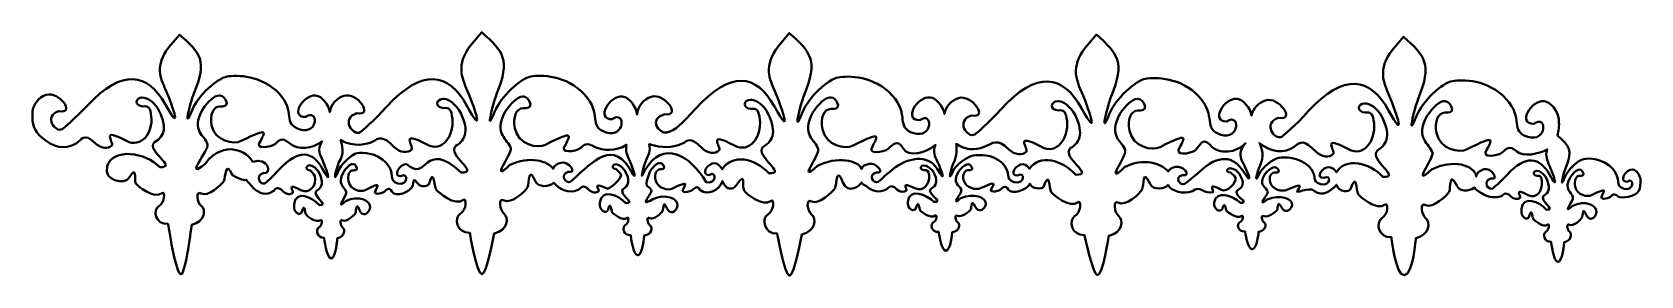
# Model space of a CAD drawing. Header units: centimetres. Extents: x -9.2 to 9.2, y -1.4 to 1.4.
import ezdxf

# ---------------------------------------------------------------- set-up
doc = ezdxf.new("R2010")
doc.units = ezdxf.units.CM
doc.header["$MEASUREMENT"] = 0
doc.layers.add('Layer 1', color=7, linetype='Continuous')

msp = doc.modelspace()

# ---------------------------------------------------------------- linework, layer by layer
at = {"layer": 'Layer 1', "color": 58, "lineweight": 40}
for points, knots in [([(-4.07011, 1.39402), (-4.07011, 1.39402), (-4.19909, 1.24188), (-4.19909, 1.24188), (-4.19909, 1.24188), (-4.36932, 1.01317), (-4.29513, 0.86832), (-4.2363, 0.72842), (-4.2363, 0.72842), (-4.13564, 0.48829), (-4.04056, 0.18749), (-4.24043, 0.55148), (-4.24043, 0.55148), (-4.44921, 0.9317), (-4.75291, 0.98645), (-5.16068, 0.54073), (-5.16068, 0.54073), (-5.30733, 0.38044), (-5.44573, 0.26068), (-5.46495, 0.24969), (-5.46495, 0.24969), (-5.55015, 0.20098), (-5.69049, 0.41157), (-5.50298, 0.46549), (-5.50298, 0.46549), (-5.29822, 0.43033), (-5.5029, 0.71498), (-5.65263, 0.66558), (-5.65263, 0.66558), (-5.73501, 0.6384), (-5.80108, 0.56706), (-5.81386, 0.47954), (-5.81386, 0.47954), (-5.82313, 0.55989), (-5.90291, 0.66314), (-5.97509, 0.66971), (-5.97509, 0.66971), (-6.11948, 0.68284), (-6.27694, 0.42069), (-6.08919, 0.42414), (-6.08919, 0.42414), (-5.93758, 0.52814), (-5.94344, 0.21853), (-6.15616, 0.28193), (-6.15616, 0.28193), (-6.36431, 0.34397), (-6.1968, 0.48071), (-6.39511, 0.69121), (-6.39511, 0.69121), (-6.5964, 0.90487), (-6.88268, 0.90496), (-6.99208, 0.88634), (-6.99208, 0.88634), (-7.10231, 0.86758), (-7.32773, 0.66627), (-7.38896, 0.51014), (-7.38896, 0.51014), (-7.50203, 0.23454), (-7.41871, 0.57798), (-7.37242, 0.69369), (-7.37242, 0.69369), (-7.21273, 1.06977), (-7.29614, 1.15883), (-7.53613, 1.36424), (-7.53613, 1.36424), (-7.53613, 1.36424), (-7.66015, 1.2212), (-7.66015, 1.2212), (-7.66015, 1.2212), (-7.82465, 1.00537), (-7.75338, 0.8687), (-7.69653, 0.73668), (-7.69653, 0.73668), (-7.59926, 0.51008), (-7.50752, 0.22617), (-7.70066, 0.56966), (-7.70066, 0.56966), (-7.90242, 0.92847), (-8.19545, 0.98035), (-8.58949, 0.55974), (-8.58949, 0.55974), (-8.7312, 0.40848), (-8.86444, 0.29478), (-8.88301, 0.28441), (-8.88301, 0.28441), (-8.96534, 0.23844), (-9.10141, 0.43775), (-8.92022, 0.48864), (-8.92022, 0.48864), (-8.72236, 0.45546), (-8.92023, 0.72377), (-9.06491, 0.67716), (-9.06491, 0.67716), (-9.152, 0.6491), (-9.22017, 0.57203), (-9.22283, 0.47872), (-9.22283, 0.47872), (-9.22709, 0.32969), (-9.21338, 0.27565), (-9.11617, 0.18933), (-9.11617, 0.18933), (-8.98755, 0.07512), (-8.85981, 0.03864), (-8.7226, 0.12153), (-8.7226, 0.12153), (-8.66213, 0.15806), (-8.63624, 0.25311), (-8.50597, 0.12318), (-8.50597, 0.12318), (-8.44533, 0.0627), (-8.35147, 0.05532), (-8.31332, 0.09838), (-8.31332, 0.09838), (-8.28508, 0.13026), (-8.45779, 0.31519), (-8.14382, 0.14964), (-8.14382, 0.14964), (-7.9763, 0.06131), (-7.8408, 0.24012), (-7.86022, 0.42911), (-7.86022, 0.42911), (-7.87016, 0.52586), (-7.89634, 0.5566), (-7.95696, 0.54487), (-7.95696, 0.54487), (-8.12329, 0.5582), (-7.97557, 0.774), (-7.78829, 0.52751), (-7.78829, 0.52751), (-7.67126, 0.31483), (-7.70569, 0.20248), (-7.82384, 0.1356), (-7.82384, 0.1356), (-7.92848, 0.03463), (-7.54425, -0.15785), (-7.76431, -0.15048), (-7.76431, -0.15048), (-7.91889, 0.01737), (-8.30226, 0.0761), (-8.3664, -0.14131), (-8.3664, -0.14131), (-8.41728, -0.3138), (-8.16056, -0.34492), (-8.12233, -0.28194), (-8.12233, -0.28194), (-8.01554, -0.10606), (-8.06336, -0.29629), (-8.03717, -0.33816), (-8.03717, -0.33816), (-8.02477, -0.35798), (-7.82944, -0.5261), (-7.73621, -0.4473), (-7.73621, -0.4473), (-7.70578, -0.42158), (-7.69657, -0.55483), (-7.77755, -0.60026), (-7.77755, -0.60026), (-7.84228, -0.63658), (-7.8175, -0.81153), (-7.66841, -0.802), (-7.66841, -0.802), (-7.66841, -0.802), (-7.57875, -1.37931), (-7.51966, -1.37854), (-7.51966, -1.37854), (-7.46865, -1.37788), (-7.39722, -0.81027), (-7.39722, -0.81027), (-7.39722, -0.81027), (-7.24414, -0.77835), (-7.22896, -0.63677), (-7.28973, -0.59447), (-7.28973, -0.59447), (-7.33384, -0.56377), (-7.35932, -0.41171), (-7.28725, -0.45391), (-7.28725, -0.45391), (-7.21305, -0.49736), (-7.04856, -0.34967), (-7.02845, -0.31004), (-7.02845, -0.31004), (-7.00835, -0.27041), (-7.00827, -0.05759), (-6.93088, -0.24389), (-6.93088, -0.24389), (-6.6651, -0.38524), (-6.87139, -0.18878), (-6.68862, -0.39106), (-6.68862, -0.39106), (-6.61663, -0.4566), (-6.54548, -0.47749), (-6.46869, -0.42992), (-6.46869, -0.42992), (-6.43485, -0.40896), (-6.42006, -0.35453), (-6.34715, -0.42909), (-6.34715, -0.42909), (-6.31321, -0.4638), (-6.26019, -0.46869), (-6.23884, -0.44397), (-6.23884, -0.44397), (-6.22303, -0.42567), (-6.32031, -0.31919), (-6.14458, -0.4142), (-6.14458, -0.4142), (-6.05082, -0.46489), (-5.95186, -0.35737), (-5.98583, -0.2538), (-5.98583, -0.2538), (-5.99139, -0.23684), (-6.03609, -0.18498), (-6.03957, -0.18765), (-6.03957, -0.18765), (-6.13267, -0.18), (-6.05014, -0.05611), (-5.94531, -0.19757), (-5.94531, -0.19757), (-5.87981, -0.31963), (-5.89902, -0.38408), (-5.96515, -0.42247), (-5.96515, -0.42247), (-6.02372, -0.48042), (-5.80891, -0.59041), (-5.93208, -0.58618), (-5.93208, -0.58618), (-6.0186, -0.48985), (-6.20313, -0.4097), (-6.22312, -0.57874), (-6.22312, -0.57874), (-6.23524, -0.6812), (-6.14675, -0.71703), (-6.13217, -0.66225), (-6.13217, -0.66225), (-6.10184, -0.54833), (-6.0997, -0.66964), (-6.08504, -0.69367), (-6.08504, -0.69367), (-6.0781, -0.70505), (-5.96855, -0.80173), (-5.91637, -0.75651), (-5.91637, -0.75651), (-5.89934, -0.74175), (-5.89419, -0.81808), (-5.93952, -0.84415), (-5.93952, -0.84415), (-5.97575, -0.86499), (-5.96178, -0.96537), (-5.87834, -0.95991), (-5.87834, -0.95991), (-5.87834, -0.95991), (-5.85307, -1.19723), (-5.79731, -1.19555), (-5.79731, -1.19555), (-5.74372, -1.19394), (-5.7262, -0.96487), (-5.7262, -0.96487), (-5.7262, -0.96487), (-5.64052, -0.94655), (-5.63183, -0.86512), (-5.66584, -0.84085), (-5.66584, -0.84085), (-5.69053, -0.82323), (-5.70535, -0.73643), (-5.66501, -0.76065), (-5.66501, -0.76065), (-5.62348, -0.78558), (-5.53074, -0.70071), (-5.51949, -0.67797), (-5.51949, -0.67797), (-5.50824, -0.65523), (-5.51402, -0.53632), (-5.47071, -0.64324), (-5.47071, -0.64324), (-5.43734, -0.72563), (-5.36532, -0.69218), (-5.35165, -0.6143), (-5.35165, -0.6143), (-5.33735, -0.53287), (-5.48818, -0.46725), (-5.62864, -0.54071), (-5.62864, -0.54071), (-5.75977, -0.6599), (-5.61439, -0.47075), (-5.62368, -0.43653), (-5.62368, -0.43653), (-5.64036, -0.3751), (-5.73455, -0.35373), (-5.65758, -0.20915), (-5.65758, -0.20915), (-5.59256, -0.11306), (-5.52646, -0.07933), (-5.50131, -0.16285), (-5.50131, -0.16285), (-5.50131, -0.18701), (-5.51786, -0.18765), (-5.54596, -0.18765), (-5.54596, -0.18765), (-5.58828, -0.18765), (-5.61298, -0.24496), (-5.59888, -0.31167), (-5.59888, -0.31167), (-5.57687, -0.41576), (-5.45783, -0.43997), (-5.40788, -0.4142), (-5.40788, -0.4142), (-5.21614, -0.31526), (-5.26391, -0.36483), (-5.28551, -0.41585), (-5.28551, -0.41585), (-5.32914, -0.4722), (-5.22051, -0.45902), (-5.18877, -0.43321), (-5.18877, -0.43321), (-5.1661, -0.41478), (-5.13205, -0.36826), (-5.09947, -0.42908), (-5.09947, -0.42908), (-5.05711, -0.50815), (-4.89014, -0.43057), (-4.85886, -0.36293), (-4.85886, -0.36293), (-4.83858, -0.18553), (-4.82765, -0.43592), (-4.67779, -0.35135), (-4.67779, -0.35135), (-4.62171, -0.141), (-4.61643, -0.36568), (-4.58932, -0.41005), (-4.58932, -0.41005), (-4.57649, -0.43106), (-4.37409, -0.60931), (-4.27761, -0.52581), (-4.27761, -0.52581), (-4.24612, -0.49855), (-4.2368, -0.63972), (-4.3206, -0.68787), (-4.3206, -0.68787), (-4.38759, -0.72636), (-4.36161, -0.91211), (-4.20733, -0.90202), (-4.20733, -0.90202), (-4.20733, -0.90202), (-4.12698, -1.37484), (-4.06677, -1.37827), (-4.06677, -1.37827), (-4.01663, -1.38113), (-3.92704, -0.91112), (-3.92704, -0.91112), (-3.92704, -0.91112), (-3.76863, -0.8773), (-3.75253, -0.72691), (-3.81542, -0.68209), (-3.81542, -0.68209), (-3.86107, -0.64955), (-3.88752, -0.48855), (-3.81294, -0.53326), (-3.81294, -0.53326), (-3.73615, -0.5793), (-3.56585, -0.42312), (-3.54505, -0.38112), (-3.54505, -0.38112), (-3.52425, -0.33912), (-3.53825, -0.12091), (-3.4541, -0.31663), (-3.4541, -0.31663), (-3.42643, -0.38099), (-3.29361, -0.38346), (-3.24326, -0.32903), (-3.24326, -0.32903), (-3.17088, -0.41021), (-3.07215, -0.45817), (-2.96462, -0.41171), (-2.96462, -0.41171), (-2.93007, -0.39121), (-2.91421, -0.33795), (-2.83977, -0.41088), (-2.83977, -0.41088), (-2.80512, -0.44483), (-2.7516, -0.44911), (-2.7298, -0.42494), (-2.7298, -0.42494), (-2.71366, -0.40705), (-2.81681, -0.312), (-2.63306, -0.396), (-2.63306, -0.396), (-2.60623, -0.40826), (-2.47318, -0.29285), (-2.47183, -0.2389), (-2.47183, -0.2389), (-2.47167, -0.23266), (-2.52334, -0.17643), (-2.5264, -0.17441), (-2.5264, -0.17441), (-2.62144, -0.16693), (-2.5375, -0.04597), (-2.43049, -0.18433), (-2.43049, -0.18433), (-2.36362, -0.30371), (-2.38282, -0.36589), (-2.45033, -0.40344), (-2.45033, -0.40344), (-2.51012, -0.46012), (-2.29069, -0.5688), (-2.41643, -0.56467), (-2.41643, -0.56467), (-2.50476, -0.47045), (-2.69368, -0.3919), (-2.71409, -0.55723), (-2.71409, -0.55723), (-2.72646, -0.65744), (-2.63638, -0.69184), (-2.62149, -0.63826), (-2.62149, -0.63826), (-2.59053, -0.52684), (-2.58768, -0.64618), (-2.57271, -0.66968), (-2.57271, -0.66968), (-2.56562, -0.68081), (-2.454, -0.7751), (-2.40073, -0.73086), (-2.40073, -0.73086), (-2.38334, -0.71642), (-2.37761, -0.79135), (-2.42388, -0.81685), (-2.42388, -0.81685), (-2.46087, -0.83724), (-2.44706, -0.93547), (-2.36187, -0.93012), (-2.36187, -0.93012), (-2.36187, -0.93012), (-2.33611, -1.16244), (-2.27919, -1.1608), (-2.27919, -1.1608), (-2.22448, -1.15923), (-2.20643, -0.93508), (-2.20643, -0.93508), (-2.20643, -0.93508), (-2.11896, -0.91716), (-2.10191, -0.84876), (-2.14525, -0.81354), (-2.14525, -0.81354), (-2.16894, -0.79428), (-2.18478, -0.71131), (-2.1436, -0.73499), (-2.1436, -0.73499), (-2.1012, -0.75938), (-2.00709, -0.67621), (-1.9956, -0.65396), (-1.9956, -0.65396), (-1.98411, -0.63172), (-1.99021, -0.51549), (-1.94599, -0.62006), (-1.94599, -0.62006), (-1.91192, -0.70064), (-1.83841, -0.66812), (-1.82445, -0.59195), (-1.82445, -0.59195), (-1.80985, -0.5123), (-1.96383, -0.44733), (-2.10722, -0.51919), (-2.10722, -0.51919), (-2.28988, -0.62142), (-2.10586, -0.45306), (-2.12541, -0.41253), (-2.12541, -0.41253), (-2.15135, -0.35876), (-2.22622, -0.39963), (-2.13616, -0.19508), (-2.13616, -0.19508), (-2.06979, -0.10109), (-2.00308, -0.06875), (-1.97741, -0.15043), (-1.97741, -0.15043), (-1.97741, -0.17406), (-1.9942, -0.17441), (-2.02289, -0.17441), (-2.02289, -0.17441), (-2.06609, -0.17441), (-2.09103, -0.2307), (-2.07663, -0.29595), (-2.07663, -0.29595), (-2.05416, -0.39775), (-1.93249, -0.4212), (-1.8815, -0.396), (-1.8815, -0.396), (-1.68575, -0.29923), (-1.7346, -0.34775), (-1.75665, -0.39765), (-1.75665, -0.39765), (-1.80119, -0.45277), (-1.68983, -0.44025), (-1.65743, -0.41501), (-1.65743, -0.41501), (-1.63429, -0.39699), (-1.59974, -0.35139), (-1.56648, -0.41088), (-1.56648, -0.41088), (-1.47899, -0.48538), (-1.33914, -0.41126), (-1.30934, -0.31001), (-1.30934, -0.31001), (-1.27656, -0.41678), (-1.18323, -0.4127), (-1.14976, -0.36127), (-1.14976, -0.36127), (-1.03103, -0.17881), (-1.0884, -0.3756), (-1.06129, -0.41997), (-1.06129, -0.41997), (-1.04846, -0.44098), (-0.84606, -0.61923), (-0.74958, -0.53573), (-0.74958, -0.53573), (-0.71809, -0.50847), (-0.70877, -0.64964), (-0.79257, -0.69779), (-0.79257, -0.69779), (-0.85956, -0.73628), (-0.83358, -0.92203), (-0.6793, -0.91194), (-0.6793, -0.91194), (-0.6793, -0.91194), (-0.59848, -1.39514), (-0.53874, -1.39398), (-0.53874, -1.39398), (-0.48153, -1.39287), (-0.39901, -0.92104), (-0.39901, -0.92104), (-0.39901, -0.92104), (-0.2406, -0.88722), (-0.2245, -0.73683), (-0.28739, -0.69201), (-0.28739, -0.69201), (-0.33304, -0.65947), (-0.35949, -0.49847), (-0.28491, -0.54318), (-0.28491, -0.54318), (-0.20812, -0.58922), (-0.03782, -0.43304), (-0.01702, -0.39104), (-0.01702, -0.39104), (0.00378, -0.34904), (-0.00615, -0.12913), (0.07393, -0.32655), (0.07393, -0.32655), (0.1315, -0.46848), (0.27391, -0.36012), (0.28725, -0.32572), (0.28725, -0.32572), (0.29497, -0.3516), (0.31107, -0.3453), (0.34182, -0.37037), (0.34182, -0.37037), (0.41554, -0.43046), (0.4889, -0.45036), (0.56754, -0.40675), (0.56754, -0.40675), (0.6022, -0.38753), (0.61773, -0.33756), (0.69239, -0.40592), (0.69239, -0.40592), (0.72714, -0.43774), (0.78049, -0.44181), (0.80236, -0.41915), (0.80236, -0.41915), (0.81855, -0.40238), (0.71997, -0.30476), (0.89993, -0.39186), (0.89993, -0.39186), (0.99594, -0.43834), (1.07312, -0.34412), (1.06199, -0.24469), (1.06199, -0.24469), (1.0563, -0.19379), (1.04134, -0.17816), (1.00659, -0.18433), (1.00659, -0.18433), (0.91126, -0.17732), (0.99599, -0.0629), (1.10333, -0.1926), (1.10333, -0.1926), (1.1704, -0.3045), (1.15038, -0.36411), (1.08266, -0.39931), (1.08266, -0.39931), (1.02268, -0.45244), (1.24351, -0.55367), (1.11739, -0.54979), (1.11739, -0.54979), (1.02879, -0.46147), (0.83938, -0.3882), (0.81891, -0.54318), (0.81891, -0.54318), (0.8065, -0.63712), (0.89658, -0.66947), (0.91151, -0.61925), (0.91151, -0.61925), (0.94257, -0.51481), (0.94528, -0.62616), (0.96029, -0.64819), (0.96029, -0.64819), (0.9674, -0.65862), (1.07966, -0.74753), (1.1331, -0.70607), (1.1331, -0.70607), (1.15054, -0.69254), (1.15554, -0.76237), (1.10912, -0.78627), (1.10912, -0.78627), (1.07202, -0.80538), (1.08651, -0.89794), (1.17196, -0.89293), (1.17196, -0.89293), (1.17196, -0.89293), (1.19754, -1.11026), (1.25464, -1.10873), (1.25464, -1.10873), (1.30952, -1.10726), (1.3274, -0.89706), (1.3274, -0.89706), (1.3274, -0.89706), (1.41514, -0.88027), (1.42424, -0.80521), (1.38941, -0.78296), (1.38941, -0.78296), (1.36413, -0.76681), (1.34893, -0.68717), (1.39024, -0.70937), (1.39024, -0.70937), (1.43277, -0.73223), (1.52755, -0.65498), (1.53907, -0.63413), (1.53907, -0.63413), (1.55059, -0.61328), (1.54516, -0.50386), (1.58951, -0.60188), (1.58951, -0.60188), (1.62369, -0.67742), (1.69705, -0.64682), (1.71105, -0.57542), (1.71105, -0.57542), (1.72569, -0.50076), (1.57128, -0.44027), (1.42745, -0.50762), (1.42745, -0.50762), (1.29317, -0.6169), (1.44193, -0.44391), (1.43241, -0.41254), (1.43241, -0.41254), (1.41533, -0.35622), (1.31886, -0.33591), (1.39768, -0.20335), (1.39768, -0.20335), (1.46426, -0.11525), (1.53151, -0.08544), (1.55726, -0.16201), (1.55726, -0.16201), (1.55726, -0.18416), (1.54055, -0.18433), (1.51178, -0.18433), (1.51178, -0.18433), (1.46845, -0.18433), (1.44359, -0.23727), (1.45804, -0.29843), (1.45804, -0.29843), (1.48058, -0.39386), (1.60202, -0.41549), (1.65317, -0.39186), (1.65317, -0.39186), (1.84952, -0.30115), (1.80179, -0.34673), (1.77967, -0.39351), (1.77967, -0.39351), (1.73499, -0.44517), (1.84556, -0.43288), (1.87806, -0.40922), (1.87806, -0.40922), (1.90127, -0.39233), (1.93648, -0.35015), (1.96984, -0.40591), (1.96984, -0.40591), (2.01321, -0.47841), (2.18338, -0.40673), (2.21541, -0.34473), (2.21541, -0.34473), (2.21606, -0.34348), (2.21644, -0.34194), (2.21706, -0.3406), (2.21706, -0.3406), (2.23831, -0.39906), (2.36111, -0.40946), (2.37333, -0.37781), (2.37333, -0.37781), (2.45176, -0.17474), (2.43469, -0.39214), (2.4618, -0.43651), (2.4618, -0.43651), (2.47463, -0.45752), (2.67621, -0.63577), (2.77269, -0.55227), (2.77269, -0.55227), (2.80418, -0.52501), (2.8135, -0.66618), (2.7297, -0.71433), (2.7297, -0.71433), (2.66271, -0.75282), (2.68869, -0.93857), (2.84297, -0.92848), (2.84297, -0.92848), (2.84297, -0.92848), (2.94232, -1.38621), (2.99262, -1.38775), (2.99262, -1.38775), (3.05519, -1.38967), (3.12326, -0.93758), (3.12326, -0.93758), (3.12326, -0.93758), (3.28168, -0.90376), (3.29777, -0.75337), (3.23488, -0.70855), (3.23488, -0.70855), (3.18923, -0.67601), (3.16278, -0.51501), (3.23736, -0.55972), (3.23736, -0.55972), (3.31415, -0.60576), (3.48445, -0.44958), (3.50525, -0.40758), (3.50525, -0.40758), (3.52605, -0.36558), (3.51015, -0.1482), (3.5962, -0.34309), (3.5962, -0.34309), (3.62882, -0.41697), (3.77108, -0.40852), (3.80291, -0.35219), (3.80291, -0.35219), (3.83901, -0.42968), (3.97878, -0.46578), (4.0832, -0.42578), (4.0832, -0.42578), (4.16596, -0.34946), (4.22326, -0.47092), (4.31802, -0.43736), (4.31802, -0.43736), (4.33418, -0.42144), (4.2416, -0.31616), (4.41476, -0.41173), (4.41476, -0.41173), (4.47906, -0.44722), (4.5896, -0.32782), (4.57682, -0.272), (4.57682, -0.272), (4.5715, -0.24874), (4.52741, -0.22262), (4.52142, -0.21412), (4.52142, -0.21412), (4.42623, -0.20747), (4.51097, -0.10016), (4.61816, -0.22322), (4.61816, -0.22322), (4.68514, -0.32939), (4.66511, -0.38496), (4.59749, -0.41835), (4.59749, -0.41835), (4.5376, -0.46876), (4.75816, -0.56507), (4.63222, -0.56139), (4.63222, -0.56139), (4.54375, -0.4776), (4.35418, -0.40773), (4.33374, -0.55478), (4.33374, -0.55478), (4.32135, -0.64391), (4.41143, -0.67519), (4.42634, -0.62754), (4.42634, -0.62754), (4.45735, -0.52844), (4.46096, -0.63392), (4.47595, -0.65483), (4.47595, -0.65483), (4.48305, -0.66473), (4.59457, -0.74874), (4.64793, -0.7094), (4.64793, -0.7094), (4.66535, -0.69656), (4.6703, -0.76279), (4.62395, -0.78547), (4.62395, -0.78547), (4.5869, -0.8036), (4.60146, -0.8911), (4.68679, -0.88634), (4.68679, -0.88634), (4.68679, -0.88634), (4.71246, -1.09285), (4.76947, -1.09139), (4.76947, -1.09139), (4.82427, -1.08999), (4.84223, -0.8913), (4.84223, -0.8913), (4.84223, -0.8913), (4.92984, -0.87537), (4.93819, -0.8041), (4.90341, -0.78299), (4.90341, -0.78299), (4.87816, -0.76766), (4.86382, -0.69164), (4.90506, -0.71271), (4.90506, -0.71271), (4.94753, -0.7344), (5.04156, -0.66139), (5.05306, -0.6416), (5.05306, -0.6416), (5.06457, -0.62182), (5.05921, -0.518), (5.1035, -0.61101), (5.1035, -0.61101), (5.13762, -0.68268), (5.21106, -0.65312), (5.22504, -0.58538), (5.22504, -0.58538), (5.23966, -0.51454), (5.08506, -0.45698), (4.94144, -0.52089), (4.94144, -0.52089), (4.80736, -0.62457), (4.9559, -0.46136), (4.9464, -0.43159), (4.9464, -0.43159), (4.92935, -0.37816), (4.83379, -0.35892), (4.9125, -0.23315), (4.9125, -0.23315), (4.97898, -0.14956), (5.04636, -0.12081), (5.07208, -0.19346), (5.07208, -0.19346), (5.07208, -0.21447), (5.0545, -0.21413), (5.02578, -0.21413), (5.02578, -0.21413), (4.98251, -0.21413), (4.95844, -0.26441), (4.97286, -0.32244), (4.97286, -0.32244), (4.99536, -0.41298), (5.11609, -0.43415), (5.16716, -0.41174), (5.16716, -0.41174), (5.36322, -0.32568), (5.31493, -0.36901), (5.29284, -0.41339), (5.29284, -0.41339), (5.23838, -0.47944), (5.42359, -0.36114), (5.48301, -0.42497), (5.48301, -0.42497), (5.572, -0.49275), (5.67603, -0.4254), (5.73519, -0.35304), (5.73519, -0.35304), (5.7644, -0.44293), (5.88248, -0.43848), (5.89559, -0.40348), (5.89559, -0.40348), (5.97199, -0.19963), (5.95695, -0.41781), (5.98406, -0.46218), (5.98406, -0.46218), (5.99689, -0.48319), (6.19847, -0.66144), (6.29495, -0.57794), (6.29495, -0.57794), (6.32644, -0.55068), (6.33576, -0.69185), (6.25196, -0.74), (6.25196, -0.74), (6.18497, -0.77849), (6.21095, -0.96424), (6.36523, -0.95415), (6.36523, -0.95415), (6.36523, -0.95415), (6.41179, -1.39215), (6.51488, -1.38906), (6.51488, -1.38906), (6.61396, -1.38609), (6.64552, -0.96325), (6.64552, -0.96325), (6.64552, -0.96325), (6.80393, -0.92943), (6.82003, -0.77904), (6.75714, -0.73422), (6.75714, -0.73422), (6.71149, -0.70168), (6.68504, -0.54068), (6.75962, -0.58539), (6.75962, -0.58539), (6.83641, -0.63143), (7.00671, -0.47525), (7.02751, -0.43325), (7.02751, -0.43325), (7.04831, -0.39125), (7.02299, -0.1783), (7.11846, -0.36876), (7.11846, -0.36876), (7.16244, -0.4565), (7.30671, -0.40439), (7.31727, -0.38188), (7.31727, -0.38188), (7.32201, -0.40251), (7.35521, -0.42931), (7.40439, -0.45385), (7.40439, -0.45385), (7.46506, -0.48411), (7.50793, -0.51129), (7.61455, -0.48782), (7.61455, -0.48782), (7.65285, -0.47939), (7.66243, -0.41403), (7.73444, -0.48699), (7.73444, -0.48699), (7.76796, -0.52095), (7.82001, -0.52523), (7.8411, -0.50105), (7.8411, -0.50105), (7.85671, -0.48315), (7.76097, -0.37914), (7.93453, -0.47211), (7.93453, -0.47211), (8.02713, -0.52171), (8.10153, -0.42114), (8.0908, -0.31501), (8.0908, -0.31501), (8.08531, -0.26068), (8.07139, -0.2431), (8.03788, -0.24969), (8.03788, -0.24969), (7.94594, -0.2422), (8.02778, -0.12119), (8.13131, -0.25961), (8.13131, -0.25961), (8.196, -0.37904), (8.17595, -0.44198), (8.11064, -0.47954), (8.11064, -0.47954), (8.0528, -0.53624), (8.26618, -0.64491), (8.14454, -0.64077), (8.14454, -0.64077), (8.05909, -0.54651), (7.87572, -0.46792), (7.85598, -0.63333), (7.85598, -0.63333), (7.84401, -0.73359), (7.9317, -0.76796), (7.9461, -0.71436), (7.9461, -0.71436), (7.97606, -0.60289), (7.97875, -0.72226), (7.99323, -0.74578), (7.99323, -0.74578), (8.00009, -0.75691), (8.10788, -0.85122), (8.15942, -0.80696), (8.15942, -0.80696), (8.17624, -0.79252), (8.18104, -0.86743), (8.13627, -0.89295), (8.13627, -0.89295), (8.10049, -0.91335), (8.11504, -1.01157), (8.19745, -1.00622), (8.19745, -1.00622), (8.19745, -1.00622), (8.22176, -1.23854), (8.27683, -1.2369), (8.27683, -1.2369), (8.32976, -1.23533), (8.34711, -1.01118), (8.34711, -1.01118), (8.34711, -1.01118), (8.43173, -0.99325), (8.44023, -0.91339), (8.40664, -0.88964), (8.40664, -0.88964), (8.38226, -0.8724), (8.36763, -0.7874), (8.40747, -0.81109), (8.40747, -0.81109), (8.44849, -0.83549), (8.54022, -0.75232), (8.55134, -0.73006), (8.55134, -0.73006), (8.56245, -0.7078), (8.55652, -0.59154), (8.5993, -0.69616), (8.5993, -0.69616), (8.63226, -0.77678), (8.7032, -0.74342), (8.71671, -0.66722), (8.71671, -0.66722), (8.73083, -0.58754), (8.58175, -0.5234), (8.44303, -0.59529), (8.44303, -0.59529), (8.31353, -0.71192), (8.45717, -0.52791), (8.44799, -0.49442), (8.44799, -0.49442), (8.43152, -0.43431), (8.3389, -0.41265), (8.41492, -0.27118), (8.41492, -0.27118), (8.47913, -0.17715), (8.54387, -0.14481), (8.56871, -0.22653), (8.56871, -0.22653), (8.56871, -0.25017), (8.55263, -0.24968), (8.52489, -0.24968), (8.52489, -0.24968), (8.4831, -0.24968), (8.45969, -0.30677), (8.47363, -0.37205), (8.47363, -0.37205), (8.49537, -0.4739), (8.61199, -0.49731), (8.66132, -0.4721), (8.66132, -0.4721), (8.85069, -0.37529), (8.8042, -0.42383), (8.78286, -0.47375), (8.78286, -0.47375), (8.73977, -0.52889), (8.8466, -0.51554), (8.87794, -0.49029), (8.87794, -0.49029), (8.90033, -0.47226), (8.91487, -0.44316), (8.96641, -0.48698), (8.96641, -0.48698), (9.00012, -0.51564), (9.17282, -0.48784), (9.20371, -0.42166), (9.20371, -0.42166), (9.21824, -0.39053), (9.22622, -0.33139), (9.22273, -0.28937), (9.22273, -0.28937), (9.21895, -0.24393), (9.17405, -0.18316), (9.13343, -0.1794), (9.13343, -0.1794), (9.05362, -0.17203), (8.96598, -0.31942), (9.06976, -0.31748), (9.06976, -0.31748), (9.15357, -0.25907), (9.15097, -0.43328), (9.03338, -0.39768), (9.03338, -0.39768), (8.91832, -0.36284), (9.01071, -0.28603), (8.90109, -0.16782), (8.90109, -0.16782), (8.78982, -0.04783), (8.63166, -0.0474), (8.57119, -0.05785), (8.57119, -0.05785), (8.51026, -0.06838), (8.38593, -0.18183), (8.35208, -0.26952), (8.35208, -0.26952), (8.28958, -0.42429), (8.33559, -0.23115), (8.36118, -0.16617), (8.36118, -0.16617), (8.44945, 0.04503), (8.40289, 0.0955), (8.27023, 0.21086), (8.27023, 0.21086), (8.27023, 0.21086), (8.27514, 0.23013), (8.27514, 0.23013), (8.27514, 0.23013), (8.28913, 0.28907), (8.2898, 0.34251), (8.28511, 0.39938), (8.28511, 0.39938), (8.27803, 0.48513), (8.1933, 0.599), (8.11726, 0.60609), (8.11726, 0.60609), (7.96784, 0.62001), (7.80473, 0.34198), (7.99902, 0.34564), (7.99902, 0.34564), (8.15592, 0.45585), (8.15053, 0.12798), (7.93039, 0.19516), (7.93039, 0.19516), (7.71499, 0.2609), (7.88839, 0.40535), (7.68317, 0.62842), (7.68317, 0.62842), (7.47486, 0.85484), (7.17792, 0.85485), (7.06471, 0.83513), (7.06471, 0.83513), (6.95063, 0.81525), (6.71796, 0.60206), (6.65461, 0.4366), (6.65461, 0.4366), (6.5376, 0.14456), (6.62408, 0.50828), (6.67197, 0.6309), (6.67197, 0.6309), (6.83722, 1.02943), (6.75083, 1.12429), (6.50247, 1.34197), (6.50247, 1.34197), (6.50247, 1.34197), (6.37349, 1.18983), (6.37349, 1.18983), (6.37349, 1.18983), (6.20326, 0.96112), (6.27745, 0.81627), (6.33628, 0.67637), (6.33628, 0.67637), (6.43694, 0.43624), (6.53202, 0.13544), (6.33215, 0.49943), (6.33215, 0.49943), (6.12337, 0.87965), (5.81967, 0.9344), (5.4119, 0.48868), (5.4119, 0.48868), (5.26525, 0.32839), (5.12685, 0.20863), (5.10763, 0.19764), (5.10763, 0.19764), (5.02243, 0.14893), (4.88291, 0.35952), (5.07042, 0.41344), (5.07042, 0.41344), (5.27518, 0.37828), (5.0705, 0.66293), (4.92077, 0.61353), (4.92077, 0.61353), (4.84191, 0.58751), (4.77783, 0.52146), (4.76119, 0.43907), (4.76119, 0.43907), (4.74694, 0.52275), (4.66701, 0.62501), (4.595, 0.63172), (4.595, 0.63172), (4.44558, 0.64564), (4.28247, 0.36761), (4.47676, 0.37127), (4.47676, 0.37127), (4.63366, 0.48148), (4.62827, 0.15361), (4.40813, 0.22079), (4.40813, 0.22079), (4.19273, 0.28653), (4.36613, 0.43098), (4.16091, 0.65405), (4.16091, 0.65405), (3.95261, 0.88047), (3.65566, 0.88048), (3.54245, 0.86076), (3.54245, 0.86076), (3.42838, 0.84088), (3.1957, 0.62769), (3.13235, 0.46223), (3.13235, 0.46223), (3.01534, 0.17019), (3.10182, 0.53391), (3.14971, 0.65653), (3.14971, 0.65653), (3.31496, 1.05506), (3.22857, 1.14992), (2.98021, 1.3676), (2.98021, 1.3676), (2.98021, 1.3676), (2.85123, 1.21546), (2.85123, 1.21546), (2.85123, 1.21546), (2.681, 0.98675), (2.75519, 0.8419), (2.81402, 0.702), (2.81402, 0.702), (2.91468, 0.46187), (3.00976, 0.16107), (2.80989, 0.52506), (2.80989, 0.52506), (2.60111, 0.90528), (2.29741, 0.96003), (1.88964, 0.51431), (1.88964, 0.51431), (1.74299, 0.35402), (1.60459, 0.23426), (1.58537, 0.22327), (1.58537, 0.22327), (1.50017, 0.17456), (1.36065, 0.38515), (1.54816, 0.43907), (1.54816, 0.43907), (1.75292, 0.40391), (1.54824, 0.68856), (1.39851, 0.63916), (1.39851, 0.63916), (1.31787, 0.61255), (1.25291, 0.54389), (1.23811, 0.45891), (1.23811, 0.45891), (1.22234, 0.54195), (1.1438, 0.64164), (1.07275, 0.64825), (1.07275, 0.64825), (0.92333, 0.66217), (0.76022, 0.38414), (0.95451, 0.3878), (0.95451, 0.3878), (1.11141, 0.49801), (1.10602, 0.17014), (0.88588, 0.23732), (0.88588, 0.23732), (0.67048, 0.30306), (0.84388, 0.44751), (0.63866, 0.67058), (0.63866, 0.67058), (0.43035, 0.897), (0.13341, 0.89701), (0.0202, 0.87729), (0.0202, 0.87729), (-0.09388, 0.85741), (-0.32655, 0.64422), (-0.3899, 0.47876), (-0.3899, 0.47876), (-0.50691, 0.18672), (-0.42043, 0.55044), (-0.37254, 0.67306), (-0.37254, 0.67306), (-0.20729, 1.07159), (-0.29368, 1.16645), (-0.54204, 1.38413), (-0.54204, 1.38413), (-0.54204, 1.38413), (-0.67102, 1.23199), (-0.67102, 1.23199), (-0.67102, 1.23199), (-0.84125, 1.00328), (-0.76706, 0.85843), (-0.70823, 0.71853), (-0.70823, 0.71853), (-0.60757, 0.4784), (-0.51249, 0.1776), (-0.71236, 0.54159), (-0.71236, 0.54159), (-0.92115, 0.92181), (-1.21326, 0.95919), (-1.62104, 0.51348), (-1.62104, 0.51348), (-1.76769, 0.35319), (-1.85417, 0.26232), (-1.94515, 0.24559), (-1.94515, 0.24559), (-2.04167, 0.22784), (-2.16243, 0.40168), (-1.97492, 0.4556), (-1.97492, 0.4556), (-1.77016, 0.42044), (-1.97484, 0.70509), (-2.12457, 0.65569), (-2.12457, 0.65569), (-2.21268, 0.62662), (-2.28183, 0.54738), (-2.28745, 0.45146), (-2.28745, 0.45146), (-2.29453, 0.53721), (-2.37926, 0.65108), (-2.4553, 0.65817), (-2.4553, 0.65817), (-2.60472, 0.67209), (-2.76783, 0.39406), (-2.57354, 0.39772), (-2.57354, 0.39772), (-2.41665, 0.50793), (-2.42203, 0.18006), (-2.64217, 0.24724), (-2.64217, 0.24724), (-2.85757, 0.31298), (-2.68417, 0.45743), (-2.88939, 0.6805), (-2.88939, 0.6805), (-3.0977, 0.90692), (-3.39464, 0.90693), (-3.50785, 0.88721), (-3.50785, 0.88721), (-3.62193, 0.86733), (-3.8546, 0.65414), (-3.91795, 0.48868), (-3.91795, 0.48868), (-4.03496, 0.19664), (-3.94848, 0.56036), (-3.90059, 0.68298), (-3.90059, 0.68298), (-3.73534, 1.08151), (-3.82173, 1.17637), (-4.07009, 1.39405), (-4.07009, 1.39405), (-4.07009, 1.39405), (-4.07011, 1.39402), (-4.07011, 1.39402)], [0, 0, 0, 0, 0.0030303, 0.0030303, 0.0030303, 0.0030303, 0.00606061, 0.00606061, 0.00606061, 0.00606061, 0.00909091, 0.00909091, 0.00909091, 0.00909091, 0.01212121, 0.01212121, 0.01212121, 0.01212121, 0.01515152, 0.01515152, 0.01515152, 0.01515152, 0.01818182, 0.01818182, 0.01818182, 0.01818182, 0.02121212, 0.02121212, 0.02121212, 0.02121212, 0.02424242, 0.02424242, 0.02424242, 0.02424242, 0.02727273, 0.02727273, 0.02727273, 0.02727273, 0.03030303, 0.03030303, 0.03030303, 0.03030303, 0.03333333, 0.03333333, 0.03333333, 0.03333333, 0.03636364, 0.03636364, 0.03636364, 0.03636364, 0.03939394, 0.03939394, 0.03939394, 0.03939394, 0.04242424, 0.04242424, 0.04242424, 0.04242424, 0.04545455, 0.04545455, 0.04545455, 0.04545455, 0.04848485, 0.04848485, 0.04848485, 0.04848485, 0.05151515, 0.05151515, 0.05151515, 0.05151515, 0.05454545, 0.05454545, 0.05454545, 0.05454545, 0.05757576, 0.05757576, 0.05757576, 0.05757576, 0.06060606, 0.06060606, 0.06060606, 0.06060606, 0.06363636, 0.06363636, 0.06363636, 0.06363636, 0.06666667, 0.06666667, 0.06666667, 0.06666667, 0.06969697, 0.06969697, 0.06969697, 0.06969697, 0.07272727, 0.07272727, 0.07272727, 0.07272727, 0.07575758, 0.07575758, 0.07575758, 0.07575758, 0.07878788, 0.07878788, 0.07878788, 0.07878788, 0.08181818, 0.08181818, 0.08181818, 0.08181818, 0.08484848, 0.08484848, 0.08484848, 0.08484848, 0.08787879, 0.08787879, 0.08787879, 0.08787879, 0.09090909, 0.09090909, 0.09090909, 0.09090909, 0.09393939, 0.09393939, 0.09393939, 0.09393939, 0.0969697, 0.0969697, 0.0969697, 0.0969697, 0.1, 0.1, 0.1, 0.1, 0.1030303, 0.1030303, 0.1030303, 0.1030303, 0.10606061, 0.10606061, 0.10606061, 0.10606061, 0.10909091, 0.10909091, 0.10909091, 0.10909091, 0.11212121, 0.11212121, 0.11212121, 0.11212121, 0.11515152, 0.11515152, 0.11515152, 0.11515152, 0.11818182, 0.11818182, 0.11818182, 0.11818182, 0.12121212, 0.12121212, 0.12121212, 0.12121212, 0.12424242, 0.12424242, 0.12424242, 0.12424242, 0.12727273, 0.12727273, 0.12727273, 0.12727273, 0.13030303, 0.13030303, 0.13030303, 0.13030303, 0.13333333, 0.13333333, 0.13333333, 0.13333333, 0.13636364, 0.13636364, 0.13636364, 0.13636364, 0.13939394, 0.13939394, 0.13939394, 0.13939394, 0.14242424, 0.14242424, 0.14242424, 0.14242424, 0.14545455, 0.14545455, 0.14545455, 0.14545455, 0.14848485, 0.14848485, 0.14848485, 0.14848485, 0.15151515, 0.15151515, 0.15151515, 0.15151515, 0.15454545, 0.15454545, 0.15454545, 0.15454545, 0.15757576, 0.15757576, 0.15757576, 0.15757576, 0.16060606, 0.16060606, 0.16060606, 0.16060606, 0.16363636, 0.16363636, 0.16363636, 0.16363636, 0.16666667, 0.16666667, 0.16666667, 0.16666667, 0.16969697, 0.16969697, 0.16969697, 0.16969697, 0.17272727, 0.17272727, 0.17272727, 0.17272727, 0.17575758, 0.17575758, 0.17575758, 0.17575758, 0.17878788, 0.17878788, 0.17878788, 0.17878788, 0.18181818, 0.18181818, 0.18181818, 0.18181818, 0.18484848, 0.18484848, 0.18484848, 0.18484848, 0.18787879, 0.18787879, 0.18787879, 0.18787879, 0.19090909, 0.19090909, 0.19090909, 0.19090909, 0.19393939, 0.19393939, 0.19393939, 0.19393939, 0.1969697, 0.1969697, 0.1969697, 0.1969697, 0.2, 0.2, 0.2, 0.2, 0.2030303, 0.2030303, 0.2030303, 0.2030303, 0.20606061, 0.20606061, 0.20606061, 0.20606061, 0.20909091, 0.20909091, 0.20909091, 0.20909091, 0.21212121, 0.21212121, 0.21212121, 0.21212121, 0.21515152, 0.21515152, 0.21515152, 0.21515152, 0.21818182, 0.21818182, 0.21818182, 0.21818182, 0.22121212, 0.22121212, 0.22121212, 0.22121212, 0.22424242, 0.22424242, 0.22424242, 0.22424242, 0.22727273, 0.22727273, 0.22727273, 0.22727273, 0.23030303, 0.23030303, 0.23030303, 0.23030303, 0.23333333, 0.23333333, 0.23333333, 0.23333333, 0.23636364, 0.23636364, 0.23636364, 0.23636364, 0.23939394, 0.23939394, 0.23939394, 0.23939394, 0.24242424, 0.24242424, 0.24242424, 0.24242424, 0.24545455, 0.24545455, 0.24545455, 0.24545455, 0.24848485, 0.24848485, 0.24848485, 0.24848485, 0.25151515, 0.25151515, 0.25151515, 0.25151515, 0.25454545, 0.25454545, 0.25454545, 0.25454545, 0.25757576, 0.25757576, 0.25757576, 0.25757576, 0.26060606, 0.26060606, 0.26060606, 0.26060606, 0.26363636, 0.26363636, 0.26363636, 0.26363636, 0.26666667, 0.26666667, 0.26666667, 0.26666667, 0.26969697, 0.26969697, 0.26969697, 0.26969697, 0.27272727, 0.27272727, 0.27272727, 0.27272727, 0.27575758, 0.27575758, 0.27575758, 0.27575758, 0.27878788, 0.27878788, 0.27878788, 0.27878788, 0.28181818, 0.28181818, 0.28181818, 0.28181818, 0.28484848, 0.28484848, 0.28484848, 0.28484848, 0.28787879, 0.28787879, 0.28787879, 0.28787879, 0.29090909, 0.29090909, 0.29090909, 0.29090909, 0.29393939, 0.29393939, 0.29393939, 0.29393939, 0.2969697, 0.2969697, 0.2969697, 0.2969697, 0.3, 0.3, 0.3, 0.3, 0.3030303, 0.3030303, 0.3030303, 0.3030303, 0.30606061, 0.30606061, 0.30606061, 0.30606061, 0.30909091, 0.30909091, 0.30909091, 0.30909091, 0.31212121, 0.31212121, 0.31212121, 0.31212121, 0.31515152, 0.31515152, 0.31515152, 0.31515152, 0.31818182, 0.31818182, 0.31818182, 0.31818182, 0.32121212, 0.32121212, 0.32121212, 0.32121212, 0.32424242, 0.32424242, 0.32424242, 0.32424242, 0.32727273, 0.32727273, 0.32727273, 0.32727273, 0.33030303, 0.33030303, 0.33030303, 0.33030303, 0.33333333, 0.33333333, 0.33333333, 0.33333333, 0.33636364, 0.33636364, 0.33636364, 0.33636364, 0.33939394, 0.33939394, 0.33939394, 0.33939394, 0.34242424, 0.34242424, 0.34242424, 0.34242424, 0.34545455, 0.34545455, 0.34545455, 0.34545455, 0.34848485, 0.34848485, 0.34848485, 0.34848485, 0.35151515, 0.35151515, 0.35151515, 0.35151515, 0.35454545, 0.35454545, 0.35454545, 0.35454545, 0.35757576, 0.35757576, 0.35757576, 0.35757576, 0.36060606, 0.36060606, 0.36060606, 0.36060606, 0.36363636, 0.36363636, 0.36363636, 0.36363636, 0.36666667, 0.36666667, 0.36666667, 0.36666667, 0.36969697, 0.36969697, 0.36969697, 0.36969697, 0.37272727, 0.37272727, 0.37272727, 0.37272727, 0.37575758, 0.37575758, 0.37575758, 0.37575758, 0.37878788, 0.37878788, 0.37878788, 0.37878788, 0.38181818, 0.38181818, 0.38181818, 0.38181818, 0.38484848, 0.38484848, 0.38484848, 0.38484848, 0.38787879, 0.38787879, 0.38787879, 0.38787879, 0.39090909, 0.39090909, 0.39090909, 0.39090909, 0.39393939, 0.39393939, 0.39393939, 0.39393939, 0.3969697, 0.3969697, 0.3969697, 0.3969697, 0.4, 0.4, 0.4, 0.4, 0.4030303, 0.4030303, 0.4030303, 0.4030303, 0.40606061, 0.40606061, 0.40606061, 0.40606061, 0.40909091, 0.40909091, 0.40909091, 0.40909091, 0.41212121, 0.41212121, 0.41212121, 0.41212121, 0.41515152, 0.41515152, 0.41515152, 0.41515152, 0.41818182, 0.41818182, 0.41818182, 0.41818182, 0.42121212, 0.42121212, 0.42121212, 0.42121212, 0.42424242, 0.42424242, 0.42424242, 0.42424242, 0.42727273, 0.42727273, 0.42727273, 0.42727273, 0.43030303, 0.43030303, 0.43030303, 0.43030303, 0.43333333, 0.43333333, 0.43333333, 0.43333333, 0.43636364, 0.43636364, 0.43636364, 0.43636364, 0.43939394, 0.43939394, 0.43939394, 0.43939394, 0.44242424, 0.44242424, 0.44242424, 0.44242424, 0.44545455, 0.44545455, 0.44545455, 0.44545455, 0.44848485, 0.44848485, 0.44848485, 0.44848485, 0.45151515, 0.45151515, 0.45151515, 0.45151515, 0.45454545, 0.45454545, 0.45454545, 0.45454545, 0.45757576, 0.45757576, 0.45757576, 0.45757576, 0.46060606, 0.46060606, 0.46060606, 0.46060606, 0.46363636, 0.46363636, 0.46363636, 0.46363636, 0.46666667, 0.46666667, 0.46666667, 0.46666667, 0.46969697, 0.46969697, 0.46969697, 0.46969697, 0.47272727, 0.47272727, 0.47272727, 0.47272727, 0.47575758, 0.47575758, 0.47575758, 0.47575758, 0.47878788, 0.47878788, 0.47878788, 0.47878788, 0.48181818, 0.48181818, 0.48181818, 0.48181818, 0.48484848, 0.48484848, 0.48484848, 0.48484848, 0.48787879, 0.48787879, 0.48787879, 0.48787879, 0.49090909, 0.49090909, 0.49090909, 0.49090909, 0.49393939, 0.49393939, 0.49393939, 0.49393939, 0.4969697, 0.4969697, 0.4969697, 0.4969697, 0.5, 0.5, 0.5, 0.5, 0.5030303, 0.5030303, 0.5030303, 0.5030303, 0.50606061, 0.50606061, 0.50606061, 0.50606061, 0.50909091, 0.50909091, 0.50909091, 0.50909091, 0.51212121, 0.51212121, 0.51212121, 0.51212121, 0.51515152, 0.51515152, 0.51515152, 0.51515152, 0.51818182, 0.51818182, 0.51818182, 0.51818182, 0.52121212, 0.52121212, 0.52121212, 0.52121212, 0.52424242, 0.52424242, 0.52424242, 0.52424242, 0.52727273, 0.52727273, 0.52727273, 0.52727273, 0.53030303, 0.53030303, 0.53030303, 0.53030303, 0.53333333, 0.53333333, 0.53333333, 0.53333333, 0.53636364, 0.53636364, 0.53636364, 0.53636364, 0.53939394, 0.53939394, 0.53939394, 0.53939394, 0.54242424, 0.54242424, 0.54242424, 0.54242424, 0.54545455, 0.54545455, 0.54545455, 0.54545455, 0.54848485, 0.54848485, 0.54848485, 0.54848485, 0.55151515, 0.55151515, 0.55151515, 0.55151515, 0.55454545, 0.55454545, 0.55454545, 0.55454545, 0.55757576, 0.55757576, 0.55757576, 0.55757576, 0.56060606, 0.56060606, 0.56060606, 0.56060606, 0.56363636, 0.56363636, 0.56363636, 0.56363636, 0.56666667, 0.56666667, 0.56666667, 0.56666667, 0.56969697, 0.56969697, 0.56969697, 0.56969697, 0.57272727, 0.57272727, 0.57272727, 0.57272727, 0.57575758, 0.57575758, 0.57575758, 0.57575758, 0.57878788, 0.57878788, 0.57878788, 0.57878788, 0.58181818, 0.58181818, 0.58181818, 0.58181818, 0.58484848, 0.58484848, 0.58484848, 0.58484848, 0.58787879, 0.58787879, 0.58787879, 0.58787879, 0.59090909, 0.59090909, 0.59090909, 0.59090909, 0.59393939, 0.59393939, 0.59393939, 0.59393939, 0.5969697, 0.5969697, 0.5969697, 0.5969697, 0.6, 0.6, 0.6, 0.6, 0.6030303, 0.6030303, 0.6030303, 0.6030303, 0.60606061, 0.60606061, 0.60606061, 0.60606061, 0.60909091, 0.60909091, 0.60909091, 0.60909091, 0.61212121, 0.61212121, 0.61212121, 0.61212121, 0.61515152, 0.61515152, 0.61515152, 0.61515152, 0.61818182, 0.61818182, 0.61818182, 0.61818182, 0.62121212, 0.62121212, 0.62121212, 0.62121212, 0.62424242, 0.62424242, 0.62424242, 0.62424242, 0.62727273, 0.62727273, 0.62727273, 0.62727273, 0.63030303, 0.63030303, 0.63030303, 0.63030303, 0.63333333, 0.63333333, 0.63333333, 0.63333333, 0.63636364, 0.63636364, 0.63636364, 0.63636364, 0.63939394, 0.63939394, 0.63939394, 0.63939394, 0.64242424, 0.64242424, 0.64242424, 0.64242424, 0.64545455, 0.64545455, 0.64545455, 0.64545455, 0.64848485, 0.64848485, 0.64848485, 0.64848485, 0.65151515, 0.65151515, 0.65151515, 0.65151515, 0.65454545, 0.65454545, 0.65454545, 0.65454545, 0.65757576, 0.65757576, 0.65757576, 0.65757576, 0.66060606, 0.66060606, 0.66060606, 0.66060606, 0.66363636, 0.66363636, 0.66363636, 0.66363636, 0.66666667, 0.66666667, 0.66666667, 0.66666667, 0.66969697, 0.66969697, 0.66969697, 0.66969697, 0.67272727, 0.67272727, 0.67272727, 0.67272727, 0.67575758, 0.67575758, 0.67575758, 0.67575758, 0.67878788, 0.67878788, 0.67878788, 0.67878788, 0.68181818, 0.68181818, 0.68181818, 0.68181818, 0.68484848, 0.68484848, 0.68484848, 0.68484848, 0.68787879, 0.68787879, 0.68787879, 0.68787879, 0.69090909, 0.69090909, 0.69090909, 0.69090909, 0.69393939, 0.69393939, 0.69393939, 0.69393939, 0.6969697, 0.6969697, 0.6969697, 0.6969697, 0.7, 0.7, 0.7, 0.7, 0.7030303, 0.7030303, 0.7030303, 0.7030303, 0.70606061, 0.70606061, 0.70606061, 0.70606061, 0.70909091, 0.70909091, 0.70909091, 0.70909091, 0.71212121, 0.71212121, 0.71212121, 0.71212121, 0.71515152, 0.71515152, 0.71515152, 0.71515152, 0.71818182, 0.71818182, 0.71818182, 0.71818182, 0.72121212, 0.72121212, 0.72121212, 0.72121212, 0.72424242, 0.72424242, 0.72424242, 0.72424242, 0.72727273, 0.72727273, 0.72727273, 0.72727273, 0.73030303, 0.73030303, 0.73030303, 0.73030303, 0.73333333, 0.73333333, 0.73333333, 0.73333333, 0.73636364, 0.73636364, 0.73636364, 0.73636364, 0.73939394, 0.73939394, 0.73939394, 0.73939394, 0.74242424, 0.74242424, 0.74242424, 0.74242424, 0.74545455, 0.74545455, 0.74545455, 0.74545455, 0.74848485, 0.74848485, 0.74848485, 0.74848485, 0.75151515, 0.75151515, 0.75151515, 0.75151515, 0.75454545, 0.75454545, 0.75454545, 0.75454545, 0.75757576, 0.75757576, 0.75757576, 0.75757576, 0.76060606, 0.76060606, 0.76060606, 0.76060606, 0.76363636, 0.76363636, 0.76363636, 0.76363636, 0.76666667, 0.76666667, 0.76666667, 0.76666667, 0.76969697, 0.76969697, 0.76969697, 0.76969697, 0.77272727, 0.77272727, 0.77272727, 0.77272727, 0.77575758, 0.77575758, 0.77575758, 0.77575758, 0.77878788, 0.77878788, 0.77878788, 0.77878788, 0.78181818, 0.78181818, 0.78181818, 0.78181818, 0.78484848, 0.78484848, 0.78484848, 0.78484848, 0.78787879, 0.78787879, 0.78787879, 0.78787879, 0.79090909, 0.79090909, 0.79090909, 0.79090909, 0.79393939, 0.79393939, 0.79393939, 0.79393939, 0.7969697, 0.7969697, 0.7969697, 0.7969697, 0.8, 0.8, 0.8, 0.8, 0.8030303, 0.8030303, 0.8030303, 0.8030303, 0.80606061, 0.80606061, 0.80606061, 0.80606061, 0.80909091, 0.80909091, 0.80909091, 0.80909091, 0.81212121, 0.81212121, 0.81212121, 0.81212121, 0.81515152, 0.81515152, 0.81515152, 0.81515152, 0.81818182, 0.81818182, 0.81818182, 0.81818182, 0.82121212, 0.82121212, 0.82121212, 0.82121212, 0.82424242, 0.82424242, 0.82424242, 0.82424242, 0.82727273, 0.82727273, 0.82727273, 0.82727273, 0.83030303, 0.83030303, 0.83030303, 0.83030303, 0.83333333, 0.83333333, 0.83333333, 0.83333333, 0.83636364, 0.83636364, 0.83636364, 0.83636364, 0.83939394, 0.83939394, 0.83939394, 0.83939394, 0.84242424, 0.84242424, 0.84242424, 0.84242424, 0.84545455, 0.84545455, 0.84545455, 0.84545455, 0.84848485, 0.84848485, 0.84848485, 0.84848485, 0.85151515, 0.85151515, 0.85151515, 0.85151515, 0.85454545, 0.85454545, 0.85454545, 0.85454545, 0.85757576, 0.85757576, 0.85757576, 0.85757576, 0.86060606, 0.86060606, 0.86060606, 0.86060606, 0.86363636, 0.86363636, 0.86363636, 0.86363636, 0.86666667, 0.86666667, 0.86666667, 0.86666667, 0.86969697, 0.86969697, 0.86969697, 0.86969697, 0.87272727, 0.87272727, 0.87272727, 0.87272727, 0.87575758, 0.87575758, 0.87575758, 0.87575758, 0.87878788, 0.87878788, 0.87878788, 0.87878788, 0.88181818, 0.88181818, 0.88181818, 0.88181818, 0.88484848, 0.88484848, 0.88484848, 0.88484848, 0.88787879, 0.88787879, 0.88787879, 0.88787879, 0.89090909, 0.89090909, 0.89090909, 0.89090909, 0.89393939, 0.89393939, 0.89393939, 0.89393939, 0.8969697, 0.8969697, 0.8969697, 0.8969697, 0.9, 0.9, 0.9, 0.9, 0.9030303, 0.9030303, 0.9030303, 0.9030303, 0.90606061, 0.90606061, 0.90606061, 0.90606061, 0.90909091, 0.90909091, 0.90909091, 0.90909091, 0.91212121, 0.91212121, 0.91212121, 0.91212121, 0.91515152, 0.91515152, 0.91515152, 0.91515152, 0.91818182, 0.91818182, 0.91818182, 0.91818182, 0.92121212, 0.92121212, 0.92121212, 0.92121212, 0.92424242, 0.92424242, 0.92424242, 0.92424242, 0.92727273, 0.92727273, 0.92727273, 0.92727273, 0.93030303, 0.93030303, 0.93030303, 0.93030303, 0.93333333, 0.93333333, 0.93333333, 0.93333333, 0.93636364, 0.93636364, 0.93636364, 0.93636364, 0.93939394, 0.93939394, 0.93939394, 0.93939394, 0.94242424, 0.94242424, 0.94242424, 0.94242424, 0.94545455, 0.94545455, 0.94545455, 0.94545455, 0.94848485, 0.94848485, 0.94848485, 0.94848485, 0.95151515, 0.95151515, 0.95151515, 0.95151515, 0.95454545, 0.95454545, 0.95454545, 0.95454545, 0.95757576, 0.95757576, 0.95757576, 0.95757576, 0.96060606, 0.96060606, 0.96060606, 0.96060606, 0.96363636, 0.96363636, 0.96363636, 0.96363636, 0.96666667, 0.96666667, 0.96666667, 0.96666667, 0.96969697, 0.96969697, 0.96969697, 0.96969697, 0.97272727, 0.97272727, 0.97272727, 0.97272727, 0.97575758, 0.97575758, 0.97575758, 0.97575758, 0.97878788, 0.97878788, 0.97878788, 0.97878788, 0.98181818, 0.98181818, 0.98181818, 0.98181818, 0.98484848, 0.98484848, 0.98484848, 0.98484848, 0.98787879, 0.98787879, 0.98787879, 0.98787879, 0.99090909, 0.99090909, 0.99090909, 0.99090909, 0.99393939, 0.99393939, 0.99393939, 0.99393939, 1, 1, 1, 1]), ([(-7.08388, 0.66973), (-7.08026, 0.67), (-7.07662, 0.66996), (-7.07313, 0.66973), (-7.07313, 0.66973), (-7.03961, 0.66749), (-7.01226, 0.64162), (-6.99541, 0.58705), (-6.99541, 0.58705), (-6.99541, 0.54495), (-7.02542, 0.54405), (-7.07561, 0.54406), (-7.07561, 0.54406), (-7.15122, 0.54406), (-7.19425, 0.44368), (-7.16904, 0.32743), (-7.16904, 0.32743), (-7.12972, 0.14606), (-6.91763, 0.10393), (-6.82839, 0.14884), (-6.82839, 0.14884), (-6.48581, 0.32123), (-6.57069, 0.23527), (-6.60928, 0.14636), (-6.60928, 0.14636), (-6.68723, 0.04817), (-6.49318, 0.07163), (-6.43647, 0.11659), (-6.43647, 0.11659), (-6.39597, 0.1487), (-6.36802, 0.20266), (-6.27689, 0.1232), (-6.27689, 0.1232), (-6.1782, 0.03715), (-6.0101, 0.06076), (-5.90234, 0.14552), (-5.90234, 0.14552), (-5.96159, 0.03978), (-5.92531, -0.00336), (-5.89407, -0.07772), (-5.89407, -0.07772), (-5.83963, -0.20777), (-5.78762, -0.36993), (-5.89572, -0.1728), (-5.89572, -0.1728), (-6.00864, 0.03312), (-6.17292, 0.0628), (-6.39347, -0.17859), (-6.39347, -0.17859), (-6.47279, -0.2654), (-6.54761, -0.33056), (-6.55801, -0.33651), (-6.55801, -0.33651), (-6.60409, -0.36289), (-6.6801, -0.24913), (-6.57868, -0.21993), (-6.57868, -0.21993), (-6.46793, -0.23897), (-6.5159, -0.02727), (-6.70022, -0.08847), (-6.70022, -0.08847), (-6.74366, 0.01706), (-7.02426, 0.17945), (-7.24014, -0.11079), (-7.24014, -0.11079), (-7.49738, -0.31848), (-7.19791, 0.05034), (-7.21451, 0.10997), (-7.21451, 0.10997), (-7.24431, 0.217), (-7.41239, 0.25492), (-7.27487, 0.50685), (-7.27487, 0.50685), (-7.20681, 0.60496), (-7.13822, 0.66562), (-7.08387, 0.66973), (-7.08387, 0.66973), (-7.08387, 0.66973), (-7.08388, 0.66973), (-7.08388, 0.66973)], [0, 0, 0, 0, 0.04761905, 0.04761905, 0.04761905, 0.04761905, 0.0952381, 0.0952381, 0.0952381, 0.0952381, 0.14285714, 0.14285714, 0.14285714, 0.14285714, 0.19047619, 0.19047619, 0.19047619, 0.19047619, 0.23809524, 0.23809524, 0.23809524, 0.23809524, 0.28571429, 0.28571429, 0.28571429, 0.28571429, 0.33333333, 0.33333333, 0.33333333, 0.33333333, 0.38095238, 0.38095238, 0.38095238, 0.38095238, 0.42857143, 0.42857143, 0.42857143, 0.42857143, 0.47619048, 0.47619048, 0.47619048, 0.47619048, 0.52380952, 0.52380952, 0.52380952, 0.52380952, 0.57142857, 0.57142857, 0.57142857, 0.57142857, 0.61904762, 0.61904762, 0.61904762, 0.61904762, 0.66666667, 0.66666667, 0.66666667, 0.66666667, 0.71428571, 0.71428571, 0.71428571, 0.71428571, 0.76190476, 0.76190476, 0.76190476, 0.76190476, 0.80952381, 0.80952381, 0.80952381, 0.80952381, 0.85714286, 0.85714286, 0.85714286, 0.85714286, 0.9047619, 0.9047619, 0.9047619, 0.9047619, 1, 1, 1, 1]), ([(-4.51742, 0.63087), (-4.47125, 0.63359), (-4.40406, 0.6048), (-4.33138, 0.50685), (-4.33138, 0.50685), (-4.21028, 0.28148), (-4.24631, 0.16266), (-4.36859, 0.09178), (-4.36859, 0.09178), (-4.47688, -0.01522), (-4.07885, -0.21947), (-4.30658, -0.21166), (-4.30658, -0.21166), (-4.73517, 0.18318), (-4.69729, -0.3385), (-4.93083, -0.11575), (-4.93083, -0.11575), (-5.01164, -0.10821), (-5.09958, -0.25829), (-4.9945, -0.25631), (-4.9945, -0.25631), (-4.90964, -0.19662), (-4.91265, -0.37455), (-5.03171, -0.33817), (-5.03171, -0.33817), (-5.14821, -0.30257), (-5.05466, -0.22416), (-5.16566, -0.10335), (-5.16566, -0.10335), (-5.27832, 0.01927), (-5.43847, 0.01895), (-5.4997, 0.00827), (-5.4997, 0.00827), (-5.5614, -0.0025), (-5.68702, -0.11792), (-5.72129, -0.20753), (-5.72129, -0.20753), (-5.78458, -0.36569), (-5.7381, -0.16811), (-5.71219, -0.1017), (-5.71219, -0.1017), (-5.63499, -0.00418), (-5.67563, 0.10714), (-5.68987, 0.1604), (-5.68987, 0.1604), (-5.53977, 0.07104), (-5.37465, 0.11132), (-5.32524, 0.13973), (-5.32524, 0.13973), (-5.24625, 0.18514), (-5.2087, 0.21623), (-5.07389, 0.07855), (-5.07389, 0.07855), (-5.01114, 0.01446), (-4.9141, 0.00646), (-4.87463, 0.05209), (-4.87463, 0.05209), (-4.8454, 0.08587), (-5.02426, 0.28209), (-4.69934, 0.10666), (-4.69934, 0.10666), (-4.52598, 0.01306), (-4.38655, 0.20239), (-4.40664, 0.40266), (-4.40664, 0.40266), (-4.41692, 0.50518), (-4.44313, 0.53746), (-4.50586, 0.52503), (-4.50586, 0.52503), (-4.61344, 0.53386), (-4.59438, 0.62634), (-4.51744, 0.63086), (-4.51744, 0.63086), (-4.51744, 0.63086), (-4.51742, 0.63087), (-4.51742, 0.63087)], [0, 0, 0, 0, 0.05, 0.05, 0.05, 0.05, 0.1, 0.1, 0.1, 0.1, 0.15, 0.15, 0.15, 0.15, 0.2, 0.2, 0.2, 0.2, 0.25, 0.25, 0.25, 0.25, 0.3, 0.3, 0.3, 0.3, 0.35, 0.35, 0.35, 0.35, 0.4, 0.4, 0.4, 0.4, 0.45, 0.45, 0.45, 0.45, 0.5, 0.5, 0.5, 0.5, 0.55, 0.55, 0.55, 0.55, 0.6, 0.6, 0.6, 0.6, 0.65, 0.65, 0.65, 0.65, 0.7, 0.7, 0.7, 0.7, 0.75, 0.75, 0.75, 0.75, 0.8, 0.8, 0.8, 0.8, 0.85, 0.85, 0.85, 0.85, 0.9, 0.9, 0.9, 0.9, 1, 1, 1, 1]), ([(-3.60213, 0.65733), (-3.59839, 0.65761), (-3.59498, 0.65759), (-3.59138, 0.65733), (-3.59138, 0.65733), (-3.55681, 0.65484), (-3.52861, 0.62752), (-3.51118, 0.56969), (-3.51118, 0.56969), (-3.51118, 0.52508), (-3.54192, 0.52504), (-3.59386, 0.52504), (-3.59386, 0.52504), (-3.6721, 0.52504), (-3.71668, 0.41836), (-3.6906, 0.29518), (-3.6906, 0.29518), (-3.64991, 0.10299), (-3.43072, 0.05825), (-3.33837, 0.10584), (-3.33837, 0.10584), (-2.98386, 0.28852), (-3.07105, 0.19757), (-3.11099, 0.10336), (-3.11099, 0.10336), (-3.19166, -0.00069), (-2.99108, 0.02347), (-2.9324, 0.07111), (-2.9324, 0.07111), (-2.89049, 0.10514), (-2.88073, 0.13609), (-2.76704, 0.07855), (-2.76704, 0.07855), (-2.69451, 0.04185), (-2.52395, 0.02109), (-2.40903, 0.10584), (-2.40903, 0.10584), (-2.42653, 0.03766), (-2.40021, -0.01541), (-2.37761, -0.06697), (-2.37761, -0.06697), (-2.32203, -0.19417), (-2.26973, -0.3532), (-2.38009, -0.1604), (-2.38009, -0.1604), (-2.60096, 0.1873), (-2.84725, -0.15425), (-3.05643, -0.31998), (-3.05643, -0.31998), (-3.10347, -0.34578), (-3.18064, -0.23444), (-3.0771, -0.20588), (-3.0771, -0.20588), (-2.96404, -0.22451), (-3.07711, -0.07388), (-3.15978, -0.10005), (-3.15978, -0.10005), (-3.20196, -0.1134), (-3.24201, -0.12942), (-3.25238, -0.17116), (-3.25238, -0.17116), (-3.29566, -0.08366), (-3.53208, -0.01434), (-3.74682, -0.12651), (-3.74682, -0.12651), (-3.98926, -0.3466), (-3.72055, 0.00129), (-3.73772, 0.06449), (-3.73772, 0.06449), (-3.76856, 0.17791), (-3.94205, 0.21839), (-3.79973, 0.48534), (-3.79973, 0.48534), (-3.7293, 0.5893), (-3.65818, 0.65317), (-3.60212, 0.65732), (-3.60212, 0.65732), (-3.60212, 0.65732), (-3.60213, 0.65733), (-3.60213, 0.65733)], [0, 0, 0, 0, 0.04761905, 0.04761905, 0.04761905, 0.04761905, 0.0952381, 0.0952381, 0.0952381, 0.0952381, 0.14285714, 0.14285714, 0.14285714, 0.14285714, 0.19047619, 0.19047619, 0.19047619, 0.19047619, 0.23809524, 0.23809524, 0.23809524, 0.23809524, 0.28571429, 0.28571429, 0.28571429, 0.28571429, 0.33333333, 0.33333333, 0.33333333, 0.33333333, 0.38095238, 0.38095238, 0.38095238, 0.38095238, 0.42857143, 0.42857143, 0.42857143, 0.42857143, 0.47619048, 0.47619048, 0.47619048, 0.47619048, 0.52380952, 0.52380952, 0.52380952, 0.52380952, 0.57142857, 0.57142857, 0.57142857, 0.57142857, 0.61904762, 0.61904762, 0.61904762, 0.61904762, 0.66666667, 0.66666667, 0.66666667, 0.66666667, 0.71428571, 0.71428571, 0.71428571, 0.71428571, 0.76190476, 0.76190476, 0.76190476, 0.76190476, 0.80952381, 0.80952381, 0.80952381, 0.80952381, 0.85714286, 0.85714286, 0.85714286, 0.85714286, 0.9047619, 0.9047619, 0.9047619, 0.9047619, 1, 1, 1, 1]), ([(-0.98937, 0.62095), (-0.9432, 0.62367), (-0.87601, 0.59488), (-0.80333, 0.49693), (-0.80333, 0.49693), (-0.68223, 0.27156), (-0.71826, 0.15274), (-0.84054, 0.08186), (-0.84054, 0.08186), (-0.94883, -0.02514), (-0.5508, -0.22939), (-0.77853, -0.22158), (-0.77853, -0.22158), (-0.93283, -0.05001), (-1.1918, 0.0088), (-1.31266, -0.1761), (-1.31266, -0.1761), (-1.32969, -0.14039), (-1.3635, -0.10694), (-1.39452, -0.10417), (-1.39452, -0.10417), (-1.47702, -0.0968), (-1.56712, -0.24336), (-1.45984, -0.24142), (-1.45984, -0.24142), (-1.37321, -0.18304), (-1.3755, -0.35721), (-1.49705, -0.32162), (-1.49705, -0.32162), (-1.67132, -0.02119), (-1.99243, 0.17721), (-2.2015, -0.19346), (-2.2015, -0.19346), (-2.26611, -0.34816), (-2.21885, -0.15589), (-2.1924, -0.09093), (-2.1924, -0.09093), (-2.15269, 0.00094), (-2.13317, 0.02559), (-2.14775, 0.11247), (-2.14775, 0.11247), (-1.99092, 0.067), (-1.90392, 0.0679), (-1.76576, 0.11826), (-1.76576, 0.11826), (-1.70319, 0.15697), (-1.68064, 0.20633), (-1.54583, 0.06865), (-1.54583, 0.06865), (-1.48308, 0.00456), (-1.38604, -0.00344), (-1.34657, 0.04219), (-1.34657, 0.04219), (-1.31734, 0.07597), (-1.4962, 0.27219), (-1.17128, 0.09676), (-1.17128, 0.09676), (-0.99792, 0.00316), (-0.85849, 0.19249), (-0.87858, 0.39276), (-0.87858, 0.39276), (-0.88886, 0.49528), (-0.91507, 0.52756), (-0.9778, 0.51513), (-0.9778, 0.51513), (-1.08538, 0.52396), (-1.06632, 0.61644), (-0.98938, 0.62096), (-0.98938, 0.62096), (-0.98938, 0.62096), (-0.98937, 0.62095), (-0.98937, 0.62095)], [0, 0, 0, 0, 0.05263158, 0.05263158, 0.05263158, 0.05263158, 0.10526316, 0.10526316, 0.10526316, 0.10526316, 0.15789474, 0.15789474, 0.15789474, 0.15789474, 0.21052632, 0.21052632, 0.21052632, 0.21052632, 0.26315789, 0.26315789, 0.26315789, 0.26315789, 0.31578947, 0.31578947, 0.31578947, 0.31578947, 0.36842105, 0.36842105, 0.36842105, 0.36842105, 0.42105263, 0.42105263, 0.42105263, 0.42105263, 0.47368421, 0.47368421, 0.47368421, 0.47368421, 0.52631579, 0.52631579, 0.52631579, 0.52631579, 0.57894737, 0.57894737, 0.57894737, 0.57894737, 0.63157895, 0.63157895, 0.63157895, 0.63157895, 0.68421053, 0.68421053, 0.68421053, 0.68421053, 0.73684211, 0.73684211, 0.73684211, 0.73684211, 0.78947368, 0.78947368, 0.78947368, 0.78947368, 0.84210526, 0.84210526, 0.84210526, 0.84210526, 0.89473684, 0.89473684, 0.89473684, 0.89473684, 1, 1, 1, 1]), ([(-0.07407, 0.6474), (-0.07033, 0.64768), (-0.06692, 0.64766), (-0.06332, 0.6474), (-0.06332, 0.6474), (-0.02875, 0.64491), (-0.00055, 0.61759), (0.01688, 0.55976), (0.01688, 0.55976), (0.01688, 0.51515), (-0.01386, 0.51511), (-0.0658, 0.51511), (-0.0658, 0.51511), (-0.14404, 0.51511), (-0.18862, 0.40843), (-0.16254, 0.28525), (-0.16254, 0.28525), (-0.12185, 0.09306), (0.09734, 0.04832), (0.18969, 0.09591), (0.18969, 0.09591), (0.5442, 0.27859), (0.45701, 0.18764), (0.41707, 0.09343), (0.41707, 0.09343), (0.3364, -0.01062), (0.53698, 0.01354), (0.59566, 0.06118), (0.59566, 0.06118), (0.63757, 0.09521), (0.7008, 0.18092), (0.76102, 0.06862), (0.76102, 0.06862), (0.82212, -0.0453), (1.02278, 0.01114), (1.13557, 0.10335), (1.13557, 0.10335), (1.09866, 0.02443), (1.13014, -0.02705), (1.15624, -0.08269), (1.15624, -0.08269), (1.21199, -0.20192), (1.2611, -0.3539), (1.15376, -0.17116), (1.15376, -0.17116), (1.04961, 0.00615), (0.80426, -0.0438), (0.64444, -0.17612), (0.64444, -0.17612), (0.55685, -0.24864), (0.48641, -0.31536), (0.47577, -0.32081), (0.47577, -0.32081), (0.42858, -0.345), (0.35042, -0.2401), (0.45427, -0.21332), (0.45427, -0.21332), (0.56768, -0.23078), (0.45451, -0.08957), (0.37159, -0.1141), (0.37159, -0.1141), (0.32735, -0.12718), (0.295, -0.132), (0.28643, -0.17363), (0.28643, -0.17363), (0.25561, -0.07101), (-0.00118, -0.02277), (-0.21876, -0.13642), (-0.21876, -0.13642), (-0.4612, -0.35651), (-0.19249, -0.00862), (-0.20966, 0.05458), (-0.20966, 0.05458), (-0.2405, 0.168), (-0.41399, 0.20848), (-0.27167, 0.47543), (-0.27167, 0.47543), (-0.20124, 0.57939), (-0.13012, 0.64326), (-0.07406, 0.64741), (-0.07406, 0.64741), (-0.07406, 0.64741), (-0.07407, 0.6474), (-0.07407, 0.6474)], [0, 0, 0, 0, 0.04545455, 0.04545455, 0.04545455, 0.04545455, 0.09090909, 0.09090909, 0.09090909, 0.09090909, 0.13636364, 0.13636364, 0.13636364, 0.13636364, 0.18181818, 0.18181818, 0.18181818, 0.18181818, 0.22727273, 0.22727273, 0.22727273, 0.22727273, 0.27272727, 0.27272727, 0.27272727, 0.27272727, 0.31818182, 0.31818182, 0.31818182, 0.31818182, 0.36363636, 0.36363636, 0.36363636, 0.36363636, 0.40909091, 0.40909091, 0.40909091, 0.40909091, 0.45454545, 0.45454545, 0.45454545, 0.45454545, 0.5, 0.5, 0.5, 0.5, 0.54545455, 0.54545455, 0.54545455, 0.54545455, 0.59090909, 0.59090909, 0.59090909, 0.59090909, 0.63636364, 0.63636364, 0.63636364, 0.63636364, 0.68181818, 0.68181818, 0.68181818, 0.68181818, 0.72727273, 0.72727273, 0.72727273, 0.72727273, 0.77272727, 0.77272727, 0.77272727, 0.77272727, 0.81818182, 0.81818182, 0.81818182, 0.81818182, 0.86363636, 0.86363636, 0.86363636, 0.86363636, 0.90909091, 0.90909091, 0.90909091, 0.90909091, 1, 1, 1, 1]), ([(2.5329, 0.60441), (2.57907, 0.60713), (2.64626, 0.57834), (2.71894, 0.48039), (2.71894, 0.48039), (2.84005, 0.25502), (2.80401, 0.1362), (2.68173, 0.06532), (2.68173, 0.06532), (2.57344, -0.04168), (2.97147, -0.24593), (2.74374, -0.23812), (2.74374, -0.23812), (2.59394, -0.07155), (2.32507, 0.00794), (2.2154, -0.17032), (2.2154, -0.17032), (2.19699, -0.14305), (2.16896, -0.12043), (2.14264, -0.11823), (2.14264, -0.11823), (2.05988, -0.11132), (1.96971, -0.24903), (2.07732, -0.24721), (2.07732, -0.24721), (2.16422, -0.19249), (2.16121, -0.35498), (2.03929, -0.32162), (2.03929, -0.32162), (1.91999, -0.28898), (2.0157, -0.2174), (1.90204, -0.10665), (1.90204, -0.10665), (1.78667, 0.00577), (1.6307, -0.00839), (1.568, -0.01818), (1.568, -0.01818), (1.50482, -0.02805), (1.36745, -0.11958), (1.33236, -0.20173), (1.33236, -0.20173), (1.26755, -0.34674), (1.31576, -0.16671), (1.34228, -0.10582), (1.34228, -0.10582), (1.38328, -0.01719), (1.38168, 0.06695), (1.37122, 0.11411), (1.37122, 0.11411), (1.47913, 0.04959), (1.57721, 0.03606), (1.69451, 0.08186), (1.69451, 0.08186), (1.79201, 0.11993), (1.84165, 0.18978), (1.97646, 0.05209), (1.97646, 0.05209), (2.03921, -0.012), (2.13625, -0.02), (2.17572, 0.02563), (2.17572, 0.02563), (2.20495, 0.05941), (2.02609, 0.25563), (2.35101, 0.0802), (2.35101, 0.0802), (2.52437, -0.0134), (2.6638, 0.17593), (2.64371, 0.3762), (2.64371, 0.3762), (2.63343, 0.47872), (2.60722, 0.511), (2.54449, 0.49857), (2.54449, 0.49857), (2.43691, 0.5074), (2.45597, 0.59988), (2.53291, 0.6044), (2.53291, 0.6044), (2.53291, 0.6044), (2.5329, 0.60441), (2.5329, 0.60441)], [0, 0, 0, 0, 0.04761905, 0.04761905, 0.04761905, 0.04761905, 0.0952381, 0.0952381, 0.0952381, 0.0952381, 0.14285714, 0.14285714, 0.14285714, 0.14285714, 0.19047619, 0.19047619, 0.19047619, 0.19047619, 0.23809524, 0.23809524, 0.23809524, 0.23809524, 0.28571429, 0.28571429, 0.28571429, 0.28571429, 0.33333333, 0.33333333, 0.33333333, 0.33333333, 0.38095238, 0.38095238, 0.38095238, 0.38095238, 0.42857143, 0.42857143, 0.42857143, 0.42857143, 0.47619048, 0.47619048, 0.47619048, 0.47619048, 0.52380952, 0.52380952, 0.52380952, 0.52380952, 0.57142857, 0.57142857, 0.57142857, 0.57142857, 0.61904762, 0.61904762, 0.61904762, 0.61904762, 0.66666667, 0.66666667, 0.66666667, 0.66666667, 0.71428571, 0.71428571, 0.71428571, 0.71428571, 0.76190476, 0.76190476, 0.76190476, 0.76190476, 0.80952381, 0.80952381, 0.80952381, 0.80952381, 0.85714286, 0.85714286, 0.85714286, 0.85714286, 0.9047619, 0.9047619, 0.9047619, 0.9047619, 1, 1, 1, 1]), ([(3.44819, 0.63087), (3.45193, 0.63115), (3.45534, 0.63113), (3.45894, 0.63087), (3.45894, 0.63087), (3.49351, 0.62838), (3.52171, 0.60106), (3.53914, 0.54323), (3.53914, 0.54323), (3.53914, 0.49862), (3.5084, 0.49858), (3.45646, 0.49858), (3.45646, 0.49858), (3.37822, 0.49858), (3.33364, 0.3919), (3.35972, 0.26872), (3.35972, 0.26872), (3.40041, 0.07653), (3.6196, 0.03179), (3.71195, 0.07938), (3.71195, 0.07938), (4.06647, 0.26206), (3.97927, 0.17111), (3.93933, 0.0769), (3.93933, 0.0769), (3.85866, -0.02715), (4.05924, -0.00299), (4.11792, 0.04465), (4.11792, 0.04465), (4.15983, 0.07868), (4.19677, 0.20245), (4.2808, 0.10666), (4.2808, 0.10666), (4.39159, -0.01963), (4.59087, 0.01569), (4.69173, 0.1232), (4.69173, 0.1232), (4.59759, 0.01545), (4.63852, -0.05233), (4.67106, -0.11823), (4.67106, -0.11823), (4.72673, -0.23136), (4.77912, -0.37321), (4.66858, -0.20174), (4.66858, -0.20174), (4.55312, -0.02262), (4.38477, 0.00328), (4.15926, -0.2067), (4.15926, -0.2067), (4.07816, -0.28221), (4.00205, -0.33878), (3.99141, -0.34395), (3.99141, -0.34395), (3.94429, -0.3669), (3.86621, -0.26765), (3.96991, -0.24225), (3.96991, -0.24225), (4.08315, -0.25882), (3.97004, -0.12472), (3.88723, -0.14799), (3.88723, -0.14799), (3.84892, -0.15876), (3.83223, -0.16406), (3.80455, -0.19925), (3.80455, -0.19925), (3.71987, -0.10497), (3.52015, -0.04021), (3.30432, -0.15295), (3.30432, -0.15295), (3.06188, -0.37304), (3.32977, -0.02515), (3.31259, 0.03805), (3.31259, 0.03805), (3.28176, 0.15147), (3.10826, 0.19195), (3.25058, 0.4589), (3.25058, 0.4589), (3.32102, 0.56286), (3.39213, 0.62673), (3.44819, 0.63088), (3.44819, 0.63088), (3.44819, 0.63088), (3.44819, 0.63087), (3.44819, 0.63087)], [0, 0, 0, 0, 0.04545455, 0.04545455, 0.04545455, 0.04545455, 0.09090909, 0.09090909, 0.09090909, 0.09090909, 0.13636364, 0.13636364, 0.13636364, 0.13636364, 0.18181818, 0.18181818, 0.18181818, 0.18181818, 0.22727273, 0.22727273, 0.22727273, 0.22727273, 0.27272727, 0.27272727, 0.27272727, 0.27272727, 0.31818182, 0.31818182, 0.31818182, 0.31818182, 0.36363636, 0.36363636, 0.36363636, 0.36363636, 0.40909091, 0.40909091, 0.40909091, 0.40909091, 0.45454545, 0.45454545, 0.45454545, 0.45454545, 0.5, 0.5, 0.5, 0.5, 0.54545455, 0.54545455, 0.54545455, 0.54545455, 0.59090909, 0.59090909, 0.59090909, 0.59090909, 0.63636364, 0.63636364, 0.63636364, 0.63636364, 0.68181818, 0.68181818, 0.68181818, 0.68181818, 0.72727273, 0.72727273, 0.72727273, 0.72727273, 0.77272727, 0.77272727, 0.77272727, 0.77272727, 0.81818182, 0.81818182, 0.81818182, 0.81818182, 0.86363636, 0.86363636, 0.86363636, 0.86363636, 0.90909091, 0.90909091, 0.90909091, 0.90909091, 1, 1, 1, 1]), ([(6.05517, 0.57878), (6.10134, 0.5815), (6.16853, 0.55271), (6.24121, 0.45476), (6.24121, 0.45476), (6.36231, 0.22939), (6.32628, 0.11057), (6.204, 0.03969), (6.204, 0.03969), (6.09571, -0.06731), (6.49374, -0.27156), (6.26601, -0.26375), (6.26601, -0.26375), (6.11339, -0.09405), (5.84004, -0.03692), (5.73436, -0.21001), (5.73436, -0.21001), (5.71652, -0.18043), (5.68503, -0.15362), (5.65581, -0.15131), (5.65581, -0.15131), (5.57318, -0.14475), (5.48304, -0.27623), (5.59049, -0.27451), (5.59049, -0.27451), (5.67726, -0.22259), (5.6742, -0.37727), (5.55246, -0.34562), (5.55246, -0.34562), (5.43333, -0.31465), (5.52953, -0.24648), (5.41603, -0.14139), (5.41603, -0.14139), (5.30083, -0.03473), (5.13633, -0.03453), (5.07373, -0.04382), (5.07373, -0.04382), (5.01064, -0.05318), (4.88222, -0.15356), (4.84718, -0.23151), (4.84718, -0.23151), (4.78247, -0.36909), (4.82979, -0.1975), (4.85628, -0.13973), (4.85628, -0.13973), (4.90908, -0.03126), (4.88104, 0.07231), (4.85049, 0.12403), (4.85049, 0.12403), (4.9774, 0.01582), (5.14932, 0.00421), (5.24819, 0.08186), (5.24819, 0.08186), (5.32938, 0.14562), (5.36391, 0.16415), (5.49872, 0.02646), (5.49872, 0.02646), (5.56147, -0.03763), (5.65851, -0.04563), (5.69798, 0), (5.69798, 0), (5.72721, 0.03378), (5.54835, 0.23), (5.87327, 0.05457), (5.87327, 0.05457), (6.04663, -0.03903), (6.18606, 0.1503), (6.16597, 0.35057), (6.16597, 0.35057), (6.15569, 0.45309), (6.12948, 0.48537), (6.06675, 0.47294), (6.06675, 0.47294), (5.95917, 0.48177), (5.97823, 0.57425), (6.05517, 0.57877), (6.05517, 0.57877), (6.05517, 0.57877), (6.05517, 0.57878), (6.05517, 0.57878)], [0, 0, 0, 0, 0.04761905, 0.04761905, 0.04761905, 0.04761905, 0.0952381, 0.0952381, 0.0952381, 0.0952381, 0.14285714, 0.14285714, 0.14285714, 0.14285714, 0.19047619, 0.19047619, 0.19047619, 0.19047619, 0.23809524, 0.23809524, 0.23809524, 0.23809524, 0.28571429, 0.28571429, 0.28571429, 0.28571429, 0.33333333, 0.33333333, 0.33333333, 0.33333333, 0.38095238, 0.38095238, 0.38095238, 0.38095238, 0.42857143, 0.42857143, 0.42857143, 0.42857143, 0.47619048, 0.47619048, 0.47619048, 0.47619048, 0.52380952, 0.52380952, 0.52380952, 0.52380952, 0.57142857, 0.57142857, 0.57142857, 0.57142857, 0.61904762, 0.61904762, 0.61904762, 0.61904762, 0.66666667, 0.66666667, 0.66666667, 0.66666667, 0.71428571, 0.71428571, 0.71428571, 0.71428571, 0.76190476, 0.76190476, 0.76190476, 0.76190476, 0.80952381, 0.80952381, 0.80952381, 0.80952381, 0.85714286, 0.85714286, 0.85714286, 0.85714286, 0.9047619, 0.9047619, 0.9047619, 0.9047619, 1, 1, 1, 1]), ([(6.98121, 0.60524), (7.01578, 0.60275), (7.04398, 0.57543), (7.06141, 0.5176), (7.06141, 0.5176), (7.06141, 0.47299), (7.03067, 0.47295), (6.97873, 0.47295), (6.97873, 0.47295), (6.90049, 0.47295), (6.85591, 0.36627), (6.88199, 0.24309), (6.88199, 0.24309), (6.92268, 0.0509), (7.14187, 0.00616), (7.23422, 0.05375), (7.23422, 0.05375), (7.58873, 0.23643), (7.50154, 0.14548), (7.4616, 0.05127), (7.4616, 0.05127), (7.38093, -0.05278), (7.58151, -0.02862), (7.64019, 0.01902), (7.64019, 0.01902), (7.6821, 0.05305), (7.71191, 0.11288), (7.80555, 0.02646), (7.80555, 0.02646), (7.87138, -0.03429), (8.05976, -0.00391), (8.15204, 0.05248), (8.15204, 0.05248), (8.12433, -0.02538), (8.15785, -0.08581), (8.18176, -0.14221), (8.18176, -0.14221), (8.23553, -0.26947), (8.28604, -0.42936), (8.17928, -0.23647), (8.17928, -0.23647), (8.06775, -0.03497), (7.90597, -0.00523), (7.68815, -0.24143), (7.68815, -0.24143), (7.60982, -0.32638), (7.53553, -0.39022), (7.52527, -0.39605), (7.52527, -0.39605), (7.47976, -0.42186), (7.40526, -0.31053), (7.50543, -0.28195), (7.50543, -0.28195), (7.61481, -0.30059), (7.50522, -0.14911), (7.42523, -0.17529), (7.42523, -0.17529), (7.3796, -0.19023), (7.34412, -0.21063), (7.33924, -0.25938), (7.33924, -0.25938), (7.32055, -0.12662), (7.06552, -0.05381), (6.82661, -0.1786), (6.82661, -0.1786), (6.58417, -0.39869), (6.85206, -0.0508), (6.83488, 0.0124), (6.83488, 0.0124), (6.80405, 0.12582), (6.63055, 0.1663), (6.77287, 0.43325), (6.77287, 0.43325), (6.848, 0.54415), (6.92361, 0.60938), (6.98123, 0.60523), (6.98123, 0.60523), (6.98123, 0.60523), (6.98121, 0.60524), (6.98121, 0.60524)], [0, 0, 0, 0, 0.04761905, 0.04761905, 0.04761905, 0.04761905, 0.0952381, 0.0952381, 0.0952381, 0.0952381, 0.14285714, 0.14285714, 0.14285714, 0.14285714, 0.19047619, 0.19047619, 0.19047619, 0.19047619, 0.23809524, 0.23809524, 0.23809524, 0.23809524, 0.28571429, 0.28571429, 0.28571429, 0.28571429, 0.33333333, 0.33333333, 0.33333333, 0.33333333, 0.38095238, 0.38095238, 0.38095238, 0.38095238, 0.42857143, 0.42857143, 0.42857143, 0.42857143, 0.47619048, 0.47619048, 0.47619048, 0.47619048, 0.52380952, 0.52380952, 0.52380952, 0.52380952, 0.57142857, 0.57142857, 0.57142857, 0.57142857, 0.61904762, 0.61904762, 0.61904762, 0.61904762, 0.66666667, 0.66666667, 0.66666667, 0.66666667, 0.71428571, 0.71428571, 0.71428571, 0.71428571, 0.76190476, 0.76190476, 0.76190476, 0.76190476, 0.80952381, 0.80952381, 0.80952381, 0.80952381, 0.85714286, 0.85714286, 0.85714286, 0.85714286, 0.9047619, 0.9047619, 0.9047619, 0.9047619, 1, 1, 1, 1])]:
    msp.add_open_spline(points, degree=3, knots=knots, dxfattribs=at)

doc.saveas('drawing.dxf')
